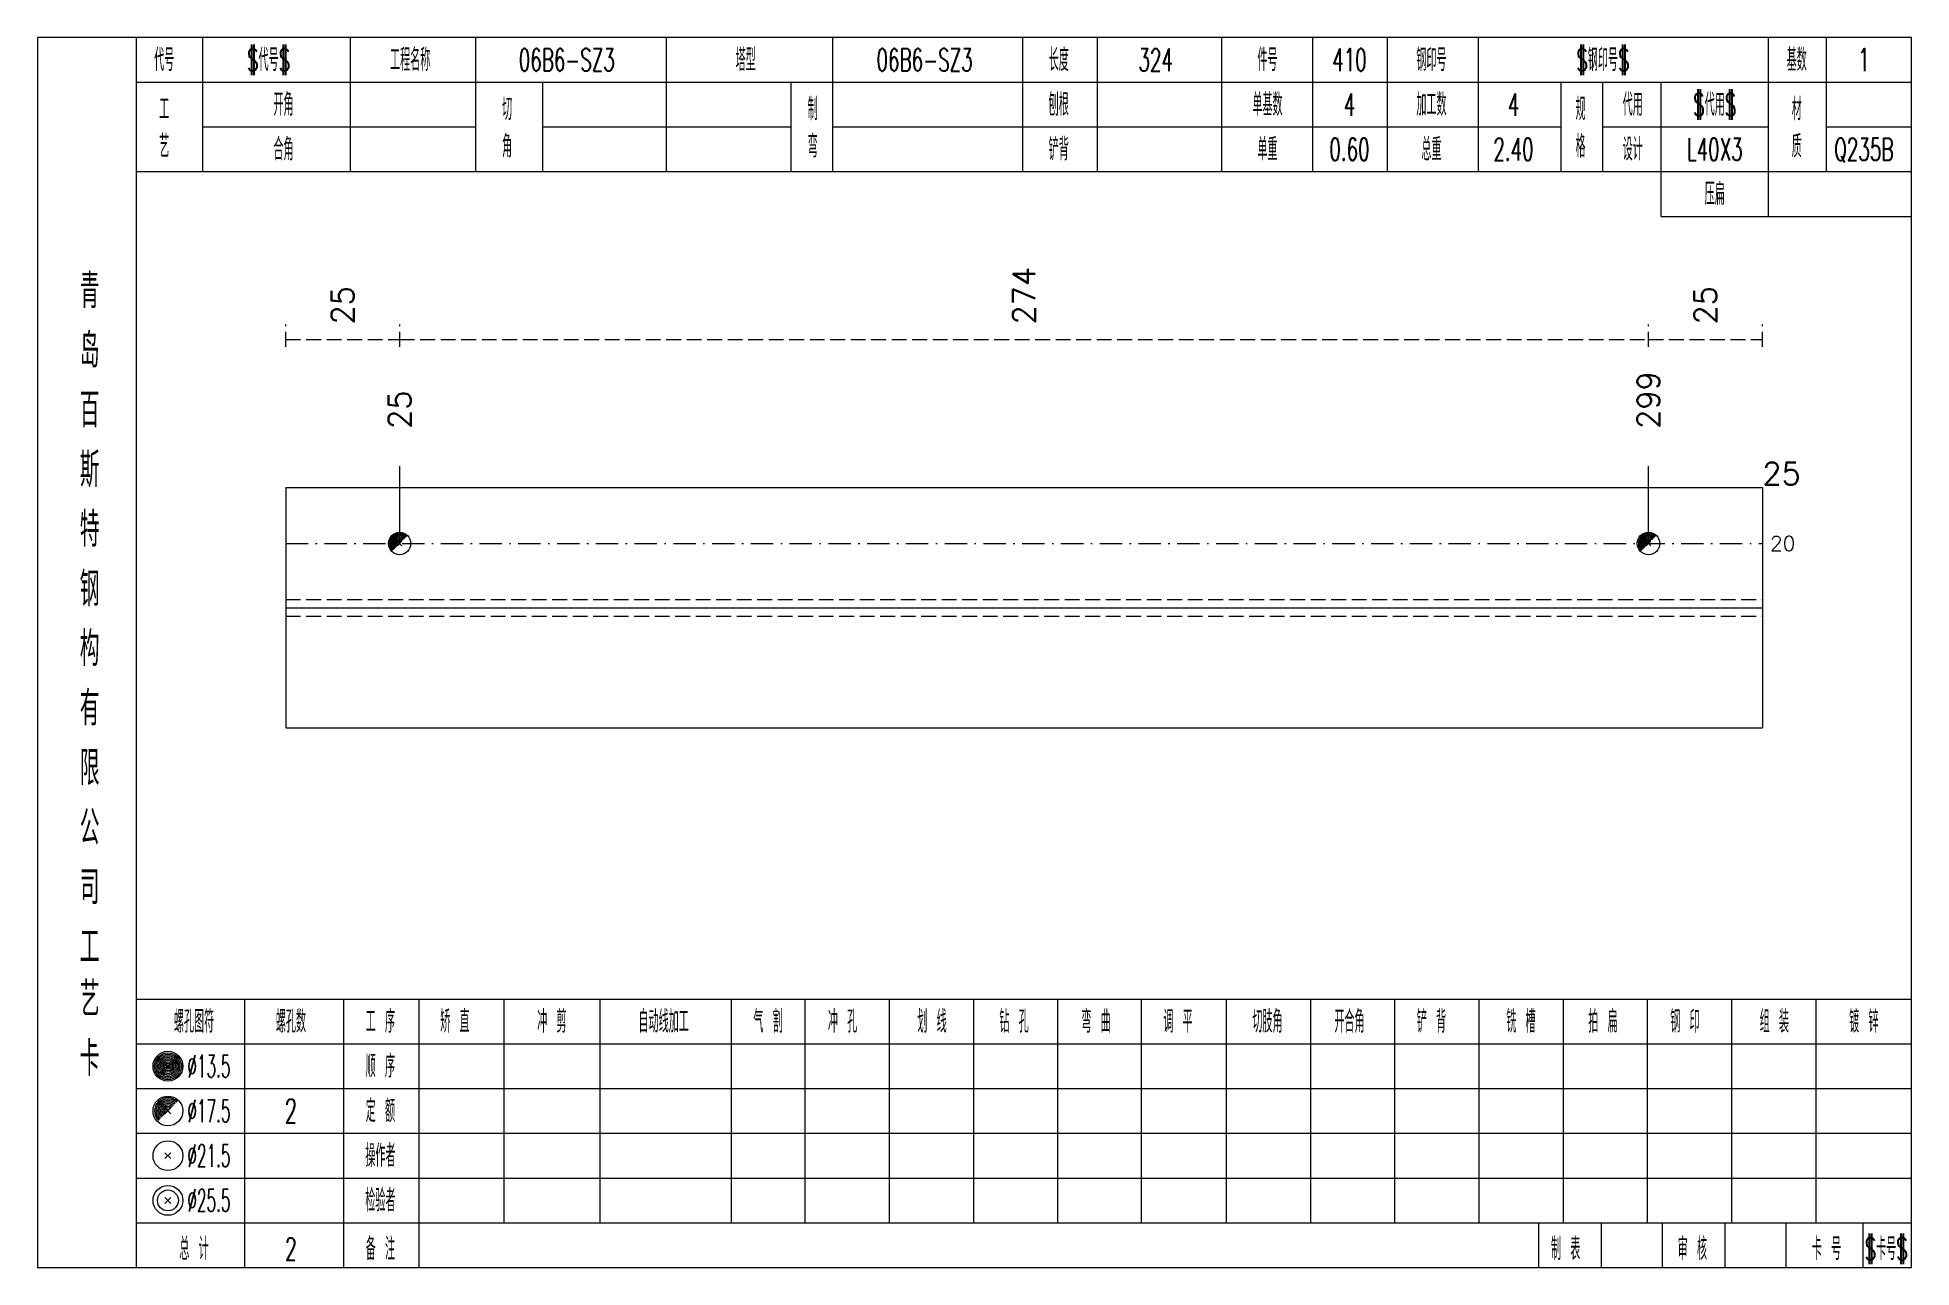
# Model space of a CAD drawing. Extents: x -533 to 8774, y 0 to 7979.
# Drawn here: x 0 to 251.4, y 5199 to 5364 of the extents above; entities that cross this region are included whole.
import ezdxf
from ezdxf.enums import TextEntityAlignment as Align

# ---------------------------------------------------------------- set-up
doc = ezdxf.new("R2010")
doc.units = 0
doc.header["$MEASUREMENT"] = 0
doc.linetypes.add('一点画线', pattern=[5.2, 3, -1, 0.2, -1])
doc.linetypes.add('虚线', pattern=[2.75, 2, -0.75])
doc.layers.get('0').update_dxf_attribs({"linetype": 'CONTINUOUS', "lineweight": 25})
for name, color, linetype, lineweight in [('1', 7, 'CONTINUOUS', 25), ('4', 7, 'CONTINUOUS', 25), ('5', 7, 'CONTINUOUS', 25)]:
    doc.layers.add(name, color=color, linetype=linetype, lineweight=lineweight)
doc.styles.get("Standard").update_dxf_attribs({"font": 'simplex.shx', "width": 0.7, "height": 3, "bigfont": 'gbhzfs.shx'})

msp = doc.modelspace()

# ---------------------------------------------------------------- texts
at = {"color": 8, "linetype": 'Continuous', "lineweight": 9}
for s, p in [('274', (132.35, 5325.51)), ('25', (40.94, 5325.51)), ('25', (223.76, 5325.51))]:
    msp.add_text(s, height=3, rotation=90, dxfattribs=at).set_placement(p, align=Align.MIDDLE_LEFT)
at = {"color": 7, "linetype": 'Continuous', "lineweight": 13}
for s, p in [('299', (216.11, 5311.51)), ('25', (48.59, 5311.51))]:
    msp.add_text(s, height=3, rotation=90, dxfattribs=at).set_placement(p, align=Align.MIDDLE_LEFT)
for s, height, p in [('25', 3, (231.4, 5305.51)), ('20', 2, (232.4, 5296.13))]:
    msp.add_text(s, height=height, dxfattribs=at).set_placement(p, align=Align.MIDDLE_LEFT)
at = {"layer": '4', "color": 1, "linetype": 'Continuous', "lineweight": 13}
for s, height, width, p in [('代号', 3, 0.6, (17, 5361.01)), ('$代号$', 3, 0.6, (31, 5361.01)), ('工程名称', 3, 0.6, (50, 5361.01)), ('06B6-SZ3', 3, 0.6, (71, 5361.01)), ('塔型', 3, 0.6, (95, 5361.01)), ('06B6-SZ3', 3, 0.6, (119, 5361.01)), ('长度', 3, 0.6, (137, 5361.01)), ('324', 3, 0.6, (150, 5361.01)), ('件号', 3, 0.6, (165, 5361.01)), ('410', 3, 0.6, (176, 5361.01)), ('钢印号', 3, 0.6, (187, 5361.01)), ('$钢印号$', 3, 0.6, (210, 5361.01)), ('基数', 3, 0.6, (236, 5361.01)), ('1', 3, 0.6, (245, 5361.01)), ('工', 3, 0.6, (17, 5354.41)), ('开角', 3, 0.6, (33, 5355.01)), ('切', 3, 0.6, (63, 5354.41)), ('制', 3, 0.6, (104, 5354.41)), ('刨根', 3, 0.6, (137, 5355.01)), ('单基数', 3, 0.6, (165, 5355.01)), ('4', 3, 0.6, (176, 5355.01)), ('加工数', 3, 0.6, (187, 5355.01)), ('4', 3, 0.6, (198, 5355.01)), ('规', 3, 0.6, (207, 5354.41)), ('代用', 3, 0.6, (214, 5355.01)), ('$代用$', 3, 0.6, (225, 5355.01)), ('材', 3, 0.6, (236, 5354.41)), ('艺', 3, 0.6, (17, 5349.41)), ('合角', 3, 0.6, (33, 5349.01)), ('角', 3, 0.6, (63, 5349.41)), ('弯', 3, 0.6, (104, 5349.41)), ('铲背', 3, 0.6, (137, 5349.01)), ('单重', 3, 0.6, (165, 5349.01)), ('0.60', 3, 0.6, (176, 5349.01)), ('总重', 3, 0.6, (187, 5349.01)), ('2.40', 3, 0.6, (198, 5349.01)), ('格', 3, 0.6, (207, 5349.41)), ('设计', 3, 0.6, (214, 5349.01)), ('L40X3', 3, 0.6, (225, 5349.01)), ('质', 3, 0.6, (236, 5349.41)), ('Q235B', 3, 0.6, (245, 5349.01)), ('压扁', 3, 0.6, (225, 5343.01)), ('青', 4.6, 0.8, (7, 5330.01)), ('岛', 4.6, 0.8, (7, 5322.01)), ('百', 4.6, 0.8, (7, 5314.01)), ('斯', 4.6, 0.8, (7, 5306.01)), ('特', 4.6, 0.8, (7, 5298.01)), ('钢', 4.6, 0.8, (7, 5290.01)), ('构', 4.6, 0.8, (7, 5282.01)), ('有', 4.6, 0.8, (7, 5274.01)), ('限', 4.6, 0.8, (7, 5266.01)), ('公', 4.6, 0.8, (7, 5258.01)), ('司', 4.6, 0.8, (7, 5250.01)), ('工', 4.6, 0.8, (7, 5242.01)), ('艺', 4.6, 0.8, (7, 5235.01)), ('螺孔图符', 3, 0.6, (21, 5232.01)), ('螺孔数', 3, 0.6, (34, 5232.01)), ('工 序', 3, 0.6, (46, 5232.01)), ('矫 直', 3, 0.6, (56, 5232.01)), ('冲 剪', 3, 0.6, (69, 5232.01)), ('自动线加工', 3, 0.6, (84, 5232.01)), ('气 割', 3, 0.6, (98, 5232.01)), ('冲 孔', 3, 0.6, (108, 5232.01)), ('划 线', 3, 0.6, (120, 5232.01)), ('钻 孔', 3, 0.6, (131, 5232.01)), ('弯 曲', 3, 0.6, (142, 5232.01)), ('调 平', 3, 0.6, (153, 5232.01)), ('切肢角', 3, 0.6, (165, 5232.01)), ('开合角', 3, 0.6, (176, 5232.01)), ('铲 背', 3, 0.6, (187, 5232.01)), ('铣 槽', 3, 0.6, (199, 5232.01)), ('拍 扁', 3, 0.6, (210, 5232.01)), ('钢 印', 3, 0.6, (221, 5232.01)), ('组 装', 3, 0.6, (233, 5232.01)), ('镀 锌', 3, 0.6, (245, 5232.01)), ('卡', 4.6, 0.8, (7, 5227.01)), ('%%C13.5', 3, 0.5, (23, 5226.01)), ('顺 序', 3, 0.6, (46, 5226.01)), ('2', 3.2, 0.6, (34, 5220.01)), ('定 额', 3, 0.6, (46, 5220.01)), ('%%C17.5', 3, 0.5, (23, 5220.01)), ('%%C21.5', 3, 0.5, (23, 5214.01)), ('操作者', 3, 0.6, (46, 5214.01)), ('%%C25.5', 3, 0.5, (23, 5208.01)), ('检验者', 3, 0.6, (46, 5208.01)), ('总 计', 3, 0.6, (21, 5201.51)), ('2', 3, 0.6, (34, 5201.51)), ('备 注', 3, 0.6, (46, 5201.51)), ('制 表', 3, 0.6, (205, 5201.51)), ('审 核', 3, 0.6, (222, 5201.51)), ('卡 号', 3, 0.6, (240, 5201.51)), ('$卡号$', 3, 0.6, (248, 5201.51))]:
    msp.add_text(s, height=height, dxfattribs=dict(at, width=width)).set_placement(p, align=Align.MIDDLE_CENTER)

# ---------------------------------------------------------------- blocks, each defined once
blk = doc.blocks.new('孔17.5')
at = {"layer": '5', "color": 7, "linetype": 'Continuous', "lineweight": 0}
for p, q in [((-0.2, -0.2), (0.2, 0.2)), ((-0.2, 0.2), (0.2, -0.2))]:
    blk.add_line(p, q, dxfattribs=at)
at = {"layer": '5', "color": 7, "linetype": 'Continuous', "lineweight": 13}
blk.add_circle((0, 0), 1, dxfattribs=at)
for radius in [0.9, 0.8, 0.7, 0.6, 0.5, 0.4, 0.3, 0.2, 0.1]:
    blk.add_arc((0, 0), radius, 45, 225, dxfattribs=at)

# ---------------------------------------------------------------- linework, layer by layer
at = {"color": 8, "linetype": '虚线', "lineweight": 9}
for p, q in [((33.3, 5322.51), (33.3, 5325.51)), ((48.59, 5322.51), (48.59, 5325.51)), ((48.59, 5322.51), (48.59, 5325.51)), ((216.11, 5322.51), (216.11, 5325.51)), ((216.11, 5322.51), (216.11, 5325.51)), ((231.4, 5322.51), (231.4, 5325.51)), ((33.3, 5323.51), (48.59, 5323.51)), ((48.59, 5323.51), (216.11, 5323.51)), ((216.11, 5323.51), (231.4, 5323.51))]:
    msp.add_line(p, q, dxfattribs=at)
at = {"color": 7, "linetype": 'Continuous', "lineweight": 13}
for p, q in [((48.59, 5296.13), (48.59, 5306.51)), ((216.11, 5296.13), (216.11, 5306.51))]:
    msp.add_line(p, q, dxfattribs=at)
at = {"color": 7, "linetype": 'Continuous', "lineweight": 18}
for p, q in [((33.3, 5303.63), (33.3, 5271.38)), ((33.3, 5303.63), (231.4, 5303.63)), ((231.4, 5303.63), (231.4, 5271.38)), ((33.3, 5287.51), (231.4, 5287.51))]:
    msp.add_line(p, q, dxfattribs=at)
at = {"color": 3, "linetype": '一点画线', "lineweight": 13}
msp.add_line((33.3, 5296.13), (231.4, 5296.13), dxfattribs=at)
at = {"color": 1, "linetype": '虚线', "lineweight": 18}
for p, q in [((33.3, 5288.63), (231.4, 5288.63)), ((33.3, 5286.38), (231.4, 5286.38))]:
    msp.add_line(p, q, dxfattribs=at)
at = {"layer": '1', "color": 7, "linetype": 'Continuous', "lineweight": 18}
msp.add_line((33.3, 5271.38), (231.4, 5271.38), dxfattribs=at)
at = {"layer": '4', "color": 1, "linetype": 'Continuous', "lineweight": 18}
for p, q in [((13.3, 5199.01), (13.3, 5364.01)), ((22.2, 5346.01), (22.2, 5364.01)), ((42, 5346.01), (42, 5364.01)), ((58.8, 5346.01), (58.8, 5364.01)), ((84.4, 5346.01), (84.4, 5364.01)), ((106.7, 5346.01), (106.7, 5364.01)), ((132.2, 5346.01), (132.2, 5364.01)), ((142.2, 5346.01), (142.2, 5364.01)), ((158.9, 5346.01), (158.9, 5364.01)), ((171.1, 5346.01), (171.1, 5364.01)), ((181.1, 5346.01), (181.1, 5364.01)), ((193.3, 5346.01), (193.3, 5364.01)), ((232.2, 5340.01), (232.2, 5364.01)), ((240, 5346.01), (240, 5364.01)), ((13.3, 5358.01), (251.4, 5358.01)), ((67.8, 5346.01), (67.8, 5358.01)), ((101.1, 5346.01), (101.1, 5358.01)), ((204.4, 5346.01), (204.4, 5358.01)), ((210, 5346.01), (210, 5358.01)), ((217.8, 5340.01), (217.8, 5358.01)), ((22.2, 5352.01), (58.8, 5352.01)), ((67.8, 5352.01), (101.1, 5352.01)), ((106.7, 5352.01), (204.4, 5352.01)), ((210, 5352.01), (232.2, 5352.01)), ((240, 5352.01), (251.4, 5352.01)), ((13.3, 5346.01), (251.4, 5346.01)), ((217.8, 5340.01), (251.4, 5340.01)), ((13.3, 5235.01), (251.4, 5235.01)), ((27.8, 5199.01), (27.8, 5235.01)), ((41.1, 5199.01), (41.1, 5235.01)), ((51.2, 5199.01), (51.2, 5235.01)), ((62.6, 5205.01), (62.6, 5235.01)), ((75.5, 5205.01), (75.5, 5235.01)), ((93.1, 5205.01), (93.1, 5235.01)), ((103, 5205.01), (103, 5235.01)), ((114.3, 5205.01), (114.3, 5235.01)), ((125.6, 5205.01), (125.6, 5235.01)), ((136.9, 5205.01), (136.9, 5235.01)), ((148.1, 5205.01), (148.1, 5235.01)), ((159.5, 5205.01), (159.5, 5235.01)), ((170.8, 5205.01), (170.8, 5235.01)), ((182.1, 5205.01), (182.1, 5235.01)), ((193.4, 5205.01), (193.4, 5235.01)), ((204.7, 5205.01), (204.7, 5235.01)), ((216, 5205.01), (216, 5235.01)), ((227.3, 5205.01), (227.3, 5235.01)), ((238.6, 5205.01), (238.6, 5235.01)), ((13.3, 5229.01), (251.4, 5229.01)), ((13.3, 5223.01), (251.4, 5223.01)), ((13.3, 5217.01), (251.4, 5217.01)), ((13.3, 5211.01), (251.4, 5211.01)), ((13.3, 5205.01), (251.4, 5205.01)), ((201.4, 5199.01), (201.4, 5205.01)), ((209.8, 5199.01), (209.8, 5205.01)), ((218, 5199.01), (218, 5205.01)), ((226.4, 5199.01), (226.4, 5205.01)), ((234.6, 5199.01), (234.6, 5205.01)), ((244.9, 5199.01), (244.9, 5205.01))]:
    msp.add_line(p, q, dxfattribs=at)
at = {"layer": '4', "color": 7, "linetype": 'Continuous', "lineweight": 13}
for p, q in [((17.3, 5225.81), (17.7, 5226.21)), ((17.7, 5225.81), (17.3, 5226.21)), ((17.1, 5213.61), (17.9, 5214.41)), ((17.9, 5213.61), (17.1, 5214.41)), ((17.1, 5207.61), (17.9, 5208.41)), ((17.9, 5207.61), (17.1, 5208.41))]:
    msp.add_line(p, q, dxfattribs=at)
at = {"layer": '4', "color": 7, "linetype": 'Continuous', "lineweight": 0}
for p, q in [((17.1, 5219.61), (17.9, 5220.41)), ((17.1, 5220.41), (17.9, 5219.61))]:
    msp.add_line(p, q, dxfattribs=at)
at = {"layer": '4', "color": 1, "linetype": 'Continuous', "lineweight": 18}
msp.add_lwpolyline([(0, 5364.01), (0, 5199.01), (251.4, 5199.01), (251.4, 5364.01)], close=True, dxfattribs=at)
at = {"layer": '4', "color": 7, "linetype": 'Continuous', "lineweight": 13}
for centre, radius in [((17.5, 5226.01), 2), ((17.5, 5226.01), 1.8), ((17.5, 5226.01), 1.6), ((17.5, 5226.01), 1.4), ((17.5, 5226.01), 1.2), ((17.5, 5226.01), 1), ((17.5, 5226.01), 0.8), ((17.5, 5226.01), 0.6), ((17.5, 5226.01), 0.4), ((17.5, 5226.01), 0.2), ((17.5, 5220.01), 2), ((17.5, 5214.01), 2), ((17.5, 5208.01), 2), ((17.5, 5208.01), 1.4)]:
    msp.add_circle(centre, radius, dxfattribs=at)
for radius in [1.8, 1.6, 1.4, 1.2, 1, 0.8, 0.6, 0.4, 0.2]:
    msp.add_arc((17.5, 5220.01), radius, 45, 225, dxfattribs=at)

# ---------------------------------------------------------------- block references
at = {"color": 7, "linetype": 'Continuous', "lineweight": 13, "xscale": 1.5, "yscale": 1.5, "zscale": 1.5}
for p in [(48.59, 5296.13), (216.11, 5296.13)]:
    msp.add_blockref('孔17.5', p, dxfattribs=at)

msp.set_redraw_order([(e.dxf.handle, doc.entitydb.next_handle()) for e in msp.query("TEXT MTEXT ATTDEF DIMENSION ARC_DIMENSION")])  # texts and dimensions are drawn at this point

doc.saveas('drawing.dxf')
